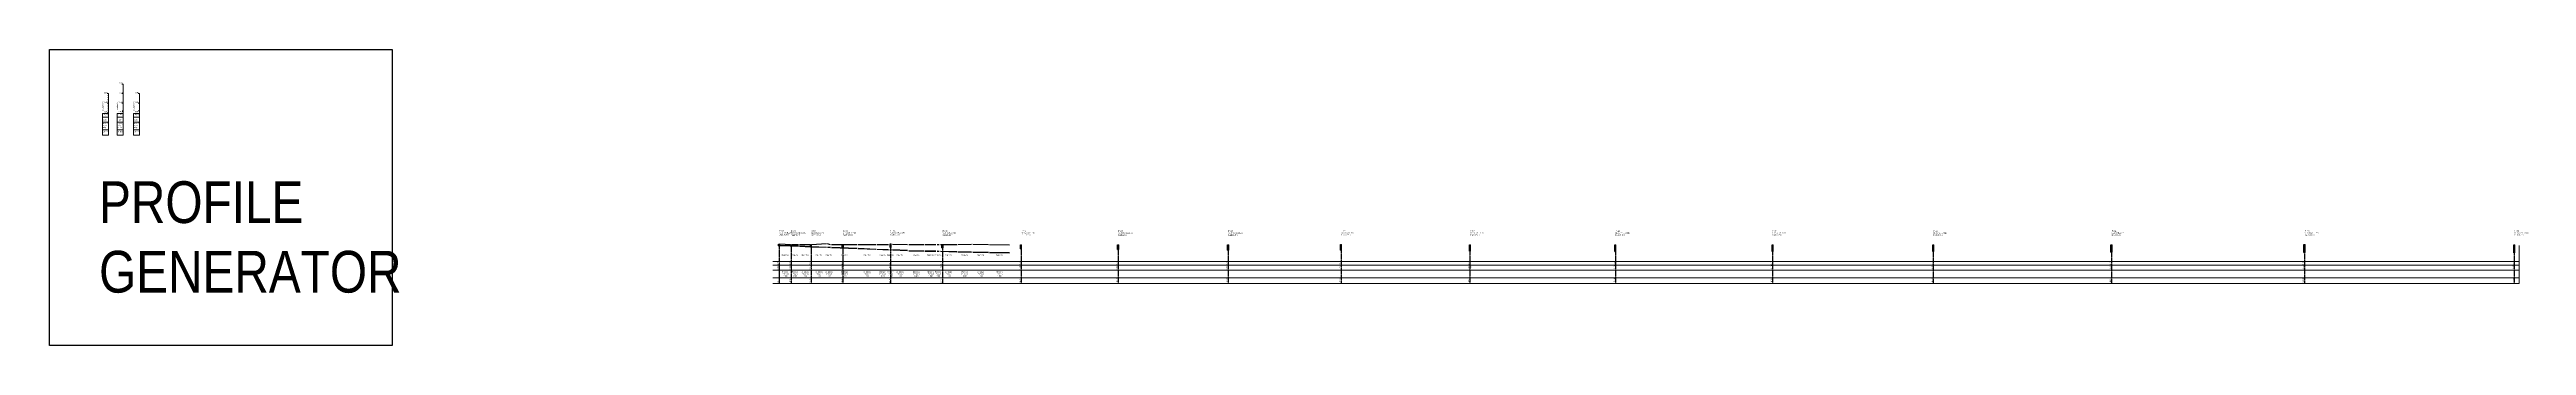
# Model space of a CAD drawing. Header units: metres. Extents: x -765 to 1831, y -99 to 211.
import ezdxf

# ---------------------------------------------------------------- set-up
doc = ezdxf.new("R2010")
doc.units = ezdxf.units.M
doc.header["$MEASUREMENT"] = 0
doc.linetypes.add('CENTER', pattern=[2, 1.25, -0.25, 0.25, -0.25])
doc.layers.add('PDF_PDF2_Geometry', color=253, linetype='Continuous', lineweight=9, true_color=0xababab)
doc.layers.add('PDF_Text', color=7, linetype='Continuous')
doc.layers.add('SM_PP_GRIDTEXT', color=7, linetype='Continuous', lineweight=5)
doc.styles.add('ALL', font='swissc.ttf')

# ---------------------------------------------------------------- blocks, each defined once
blk = doc.blocks.new('template')
at = {"layer": 'PDF_PDF2_Geometry'}
blk.add_line((0, 24.6), (0, 43.6), dxfattribs=at)
at = {"layer": 'SM_PP_GRIDTEXT'}
for p, q in [((0, 43.6), (-1.4, 43.6)), ((0, 33.6), (-1.4, 33.6)), ((0, 41.6), (-0.5, 41.6)), ((0, 39.6), (-0.5, 39.6)), ((0, 37.6), (-0.5, 37.6)), ((0, 35.6), (-0.5, 35.6)), ((0, 31.6), (-0.5, 31.6)), ((0, 29.6), (-0.5, 29.6)), ((0, 27.6), (-0.5, 27.6)), ((0, 0), (0, 43.6)), ((-6.3, 22.8), (-6.3, 0)), ((0, 22.8), (-6.3, 22.8)), ((-6.3, 19.1), (0, 19.1)), ((0, 13.7), (-6.3, 13.7)), ((-6.3, 0), (0, 0)), ((0, 25.6), (-1.3, 25.6))]:
    blk.add_line(p, q, dxfattribs=at)
blk.add_lwpolyline([(-6.3, 5.8), (0, 5.8)], dxfattribs=at)
at = {"layer": 'PDF_Text', "insert": (-5.1, 25.5), "char_height": 1.26, "attachment_point": 7, "rotation": 90, "style": 'ALL'}
blk.add_mtext('Elevation (m)', dxfattribs=at)
at = {"layer": 'PDF_Text', "char_height": 1.26, "attachment_point": 7, "style": 'ALL'}
for s, insert in [('5.00', (-4.3, 44)), ('0.00', (-4.3, 34)), ('IL(m)', (-5.8, 14.9)), ('GL(m)', (-5.7, 20.7)), ('CH(m)', (-5.6, 2.8)), ('-5.00', (-4.9, 24))]:
    blk.add_mtext(s, dxfattribs=dict(at, insert=insert))
at = {"layer": 'PDF_Text', "insert": (-5.8, 7.1), "char_height": 1.26, "width": 12.567, "attachment_point": 7, "style": 'ALL'}
blk.add_mtext('D(mm)\\P\\pxt2;L(m)\\P\\ptz;Slope', dxfattribs=at)
blk = doc.blocks.new('template0510')
at = {"layer": 'PDF_PDF2_Geometry'}
blk.add_line((0, 24.6), (0, 43.6), dxfattribs=at)
at = {"layer": 'SM_PP_GRIDTEXT'}
for p, q in [((0, 43.6), (-1.4, 43.6)), ((0, 33.6), (-1.4, 33.6)), ((0, 41.6), (-0.5, 41.6)), ((0, 39.6), (-0.5, 39.6)), ((0, 37.6), (-0.5, 37.6)), ((0, 35.6), (-0.5, 35.6)), ((0, 31.6), (-0.5, 31.6)), ((0, 29.6), (-0.5, 29.6)), ((0, 27.6), (-0.5, 27.6)), ((0, 0), (0, 43.6)), ((-6.3, 22.8), (-6.3, 0)), ((0, 22.8), (-6.3, 22.8)), ((-6.3, 19.1), (0, 19.1)), ((0, 13.7), (-6.3, 13.7)), ((-6.3, 0), (0, 0)), ((0, 23.6), (-1.3, 23.6)), ((0, 25.6), (-0.5, 25.6))]:
    blk.add_line(p, q, dxfattribs=at)
blk.add_lwpolyline([(-6.3, 5.8), (0, 5.8)], dxfattribs=at)
at = {"layer": 'PDF_Text', "insert": (-5.1, 25.5), "char_height": 1.26, "attachment_point": 7, "rotation": 90, "style": 'ALL'}
blk.add_mtext('Elevation (m)', dxfattribs=at)
at = {"layer": 'PDF_Text', "char_height": 1.26, "attachment_point": 7, "style": 'ALL'}
for s, insert in [('5.00', (-4.3, 34)), ('10.00', (-4.3, 44)), ('IL(m)', (-5.8, 14.9)), ('GL(m)', (-5.7, 20.7)), ('CH(m)', (-5.6, 2.8)), ('0.00', (-4.9, 24))]:
    blk.add_mtext(s, dxfattribs=dict(at, insert=insert))
at = {"layer": 'PDF_Text', "insert": (-5.8, 7.1), "char_height": 1.26, "width": 12.567, "attachment_point": 7, "style": 'ALL'}
blk.add_mtext('D(mm)\\P\\pxt2;L(m)\\P\\ptz;Slope', dxfattribs=at)
blk = doc.blocks.new('template10505')
at = {"layer": 'PDF_PDF2_Geometry'}
blk.add_line((0, 24.6), (0, 53.6), dxfattribs=at)
at = {"layer": 'SM_PP_GRIDTEXT'}
for p, q in [((0, 53.6), (-1.4, 53.6)), ((0, 0), (0, 53.6)), ((0, 43.6), (-1.4, 43.6)), ((0, 33.6), (-1.4, 33.6)), ((0, 51.6), (-0.5, 51.6)), ((0, 49.6), (-0.5, 49.6)), ((0, 47.6), (-0.5, 47.6)), ((0, 45.6), (-0.5, 45.6)), ((0, 41.6), (-0.5, 41.6)), ((0, 39.6), (-0.5, 39.6)), ((0, 37.6), (-0.5, 37.6)), ((0, 35.6), (-0.5, 35.6)), ((0, 31.6), (-0.5, 31.6)), ((0, 29.6), (-0.5, 29.6)), ((0, 27.6), (-0.5, 27.6)), ((-6.3, 22.8), (-6.3, 0)), ((0, 22.8), (-6.3, 22.8)), ((-6.3, 19.1), (0, 19.1)), ((0, 13.7), (-6.3, 13.7)), ((-6.3, 0), (0, 0)), ((0, 25.6), (-1.3, 25.6))]:
    blk.add_line(p, q, dxfattribs=at)
blk.add_lwpolyline([(-6.3, 5.8), (0, 5.8)], dxfattribs=at)
at = {"layer": 'PDF_Text', "char_height": 1.26, "attachment_point": 7, "style": 'ALL'}
for s, insert in [('5.00', (-4.3, 54)), ('0.00', (-4.3, 44)), ('-5.00', (-4.3, 34)), ('IL(m)', (-5.8, 14.9)), ('GL(m)', (-5.7, 20.7)), ('CH(m)', (-5.6, 2.8)), ('-10.00', (-4.9, 24))]:
    blk.add_mtext(s, dxfattribs=dict(at, insert=insert))
at = {"layer": 'PDF_Text', "insert": (-5.1, 25.5), "char_height": 1.26, "attachment_point": 7, "rotation": 90, "style": 'ALL'}
blk.add_mtext('Elevation (m)', dxfattribs=at)
at = {"layer": 'PDF_Text', "insert": (-5.8, 7.1), "char_height": 1.26, "width": 12.567, "attachment_point": 7, "style": 'ALL'}
blk.add_mtext('D(mm)\\P\\pxt2;L(m)\\P\\ptz;Slope', dxfattribs=at)

msp = doc.modelspace()

# ---------------------------------------------------------------- linework, layer by layer
for p, q in [((12, 5.6), (0.6, 6.1)), ((12, 5.3), (0.6, 5.8)), ((20.2, 5.3), (13.2, 5.6)), ((20.2, 4.9), (13.2, 5.3)), ((32.7, 4.8), (21.4, 5.3)), ((32.7, 4.4), (21.4, 4.9)), ((49.5, 4.1), (33.9, 4.8)), ((49.5, 3.8), (33.9, 4.4)), ((53.8, 3.9), (50.7, 4.1)), ((53.8, 3.6), (50.7, 3.8)), ((81.7, 2.8), (55, 3.9)), ((81.7, 2.5), (55, 3.6)), ((101.2, 2), (82.9, 2.8)), ((101.2, 1.7), (82.9, 2.5)), ((114.7, 1.5), (102.4, 2)), ((114.7, 1.2), (102.4, 1.7)), ((117.6, 1.4), (115.9, 1.5)), ((117.6, 1), (115.9, 1.2)), ((134.5, 0.7), (118.8, 1.4)), ((134.5, 0.4), (118.8, 1)), ((151.8, 0.2), (135.7, 0.6)), ((151.8, -0.1), (135.7, 0.2)), ((164.2, 0), (153, 0.2)), ((164.2, -0.4), (153, -0.1)), ((167.8, -0.1), (165.4, 0)), ((167.8, -0.4), (165.4, -0.4)), ((186.1, -0.5), (169, -0.1)), ((186.1, -0.8), (169, -0.4)), ((201.7, -0.8), (187.3, -0.5)), ((201.7, -1.1), (187.3, -0.8)), ((219.3, -1.1), (202.9, -0.8)), ((219.3, -1.5), (202.9, -1.1)), ((241.3, -1.6), (220.5, -1.1)), ((241.3, -1.9), (220.5, -1.5))]:
    msp.add_line(p, q)
msp.add_lwpolyline([(-764.7, 211.2), (-405.7, 211.2), (-405.7, -98.6), (-764.7, -98.6)], close=True)
at = {"layer": 'GROUND_ELEVATION', "color": 3}
for p, q in [((12, 6.7), (0.6, 7.5)), ((20.2, 6.6), (13.2, 6.7)), ((32.7, 6.6), (21.4, 6.6)), ((49.5, 7.7), (33.9, 6.6)), ((53.8, 6.8), (50.7, 7.7)), ((81.7, 6.9), (55, 6.8)), ((101.2, 6.9), (82.9, 6.9)), ((114.7, 6.9), (102.4, 6.9)), ((117.6, 7), (115.9, 6.9)), ((134.5, 6.9), (118.8, 7)), ((151.8, 6.9), (135.7, 6.9)), ((164.2, 6.9), (153, 6.9)), ((167.8, 6.8), (165.4, 6.9)), ((186.1, 6.8), (169, 6.8)), ((201.7, 7), (187.3, 6.8)), ((219.3, 6.9), (202.9, 7)), ((241.3, 6.5), (220.5, 6.9))]:
    msp.add_line(p, q, dxfattribs=at)
at = {"layer": 'lines', "color": 8, "linetype": 'CENTER'}
for p, q in [((0, 7.5), (0, -33.6)), ((12.6, 6.7), (12.6, -33.6)), ((33.4, 6.6), (33.4, -33.6)), ((66.7, 6.6), (66.7, -33.6)), ((116.8, 7.7), (116.8, -33.6)), ((171.2, 6.8), (171.2, -33.6)), ((253.5, 6.9), (253.5, -33.6)), ((355.3, 6.9), (355.3, -33.6)), ((470.6, 6.9), (470.6, -33.6)), ((588.8, 7), (588.8, -33.6)), ((723.9, 6.9), (723.9, -33.6)), ((876.3, 6.9), (876.3, -33.6)), ((1041.1, 6.9), (1041.1, -33.6)), ((1209.5, 6.8), (1209.5, -33.6)), ((1396.2, 6.8), (1396.2, -33.6)), ((1598.5, 7), (1598.5, -33.6)), ((1818.4, 6.9), (1818.4, -33.6))]:
    msp.add_line(p, q, dxfattribs=at)
at = {"layer": 'Profile Manhole'}
for p, q in [((-0.6, 5.8), (-0.6, 7.5)), ((-0.6, 7.5), (0.6, 7.5)), ((-0.6, 5.8), (0.6, 5.8)), ((0.6, 5.8), (0.6, 7.5)), ((12, 5.3), (12, 6.7)), ((12, 6.7), (13.2, 6.7)), ((12, 5.3), (13.2, 5.3)), ((13.2, 5.3), (13.2, 6.7)), ((32.8, 4.9), (32.8, 6.6)), ((32.8, 6.6), (34, 6.6)), ((32.8, 4.9), (34, 4.9)), ((34, 4.9), (34, 6.6)), ((66.1, 4.4), (66.1, 6.6)), ((66.1, 6.6), (67.3, 6.6)), ((66.1, 4.4), (67.3, 4.4)), ((67.3, 4.4), (67.3, 6.6)), ((116.2, 3.8), (116.2, 7.7)), ((116.2, 7.7), (117.4, 7.7)), ((116.2, 3.8), (117.4, 3.8)), ((117.4, 3.8), (117.4, 7.7)), ((170.6, 3.6), (170.6, 6.8)), ((170.6, 6.8), (171.8, 6.8)), ((170.6, 3.6), (171.8, 3.6)), ((171.8, 3.6), (171.8, 6.8)), ((252.9, 2.5), (252.9, 6.9)), ((252.9, 6.9), (254.1, 6.9)), ((252.9, 2.5), (254.1, 2.5)), ((254.1, 2.5), (254.1, 6.9)), ((354.7, 1.7), (354.7, 6.9)), ((354.7, 6.9), (355.9, 6.9)), ((354.7, 1.7), (355.9, 1.7)), ((355.9, 1.7), (355.9, 6.9)), ((470, 1.2), (470, 6.9)), ((470, 6.9), (471.2, 6.9)), ((470, 1.2), (471.2, 1.2)), ((471.2, 1.2), (471.2, 6.9)), ((588.2, 1), (588.2, 7)), ((588.2, 7), (589.4, 7)), ((588.2, 1), (589.4, 1)), ((589.4, 1), (589.4, 7)), ((723.3, 0.2), (723.3, 6.9)), ((723.3, 6.9), (724.5, 6.9)), ((723.3, 0.2), (724.5, 0.2)), ((724.5, 0.2), (724.5, 6.9)), ((875.7, -0.1), (875.7, 6.9)), ((875.7, 6.9), (876.9, 6.9)), ((876.9, -0.1), (876.9, 6.9)), ((1040.5, -0.4), (1040.5, 6.9)), ((1040.5, 6.9), (1041.7, 6.9)), ((1041.7, -0.4), (1041.7, 6.9)), ((1208.9, -0.4), (1208.9, 6.8)), ((1208.9, 6.8), (1210.1, 6.8)), ((1210.1, -0.4), (1210.1, 6.8)), ((1395.6, -0.8), (1395.6, 6.8)), ((1395.6, 6.8), (1396.8, 6.8)), ((1396.8, -0.8), (1396.8, 6.8)), ((1597.9, -1.1), (1597.9, 7)), ((1597.9, 7), (1599.1, 7)), ((1599.1, -1.1), (1599.1, 7)), ((1817.8, -1.5), (1817.8, 6.9)), ((1817.8, 6.9), (1819, 6.9)), ((1819, -1.5), (1819, 6.9)), ((875.7, -0.1), (876.9, -0.1)), ((1040.5, -0.4), (1041.7, -0.4)), ((1208.9, -0.4), (1210.1, -0.4)), ((1395.6, -0.8), (1396.8, -0.8)), ((1597.9, -1.1), (1599.1, -1.1)), ((1817.8, -1.5), (1819, -1.5))]:
    msp.add_line(p, q, dxfattribs=at)
at = {"layer": 'SM_PP_GRIDTEXT'}
for p, q in [((1823.4, -33.6), (1823.4, 6)), ((-6.6, -10.8), (1823.4, -10.8)), ((-6.6, -14.5), (1823.4, -14.5)), ((-6.6, -19.9), (1823.4, -19.9)), ((-6.6, -27.8), (1823.4, -27.8)), ((-6.6, -33.6), (1823.4, -33.6))]:
    msp.add_line(p, q, dxfattribs=at)

# ---------------------------------------------------------------- block references
for name, p in [('template0510', (-702.9, 121.5)), ('template10505', (-687.4, 121.5)), ('template', (-670.4, 121.5))]:
    msp.add_blockref(name, p)

# ---------------------------------------------------------------- texts
at = {"insert": (-712.8, 73.3), "char_height": 43.701, "width": 227.419, "attachment_point": 1, "style": 'ALL'}
msp.add_mtext('PROFILE GENERATOR', dxfattribs=at)
at = {"layer": 'ANNOTATION', "color": 7, "char_height": 1.26, "style": 'ALL'}
for s, insert, attachment_point in [('IP-335\\PGL:3.77m/IL:2.88m\\PDepth:0.89 m', (0, 22.3), 1), ('IP-336\\PGL:3.33m/IL:2.63m\\PDepth:0.7 m', (12.6, 21.8), 1), ('IP-337\\PGL:3.3m/IL:2.47m\\PDepth:0.83 m', (33.4, 21.8), 1), ('IP-338\\PGL:3.3m/IL:2.22m\\PDepth:1.08 m', (66.7, 21.8), 1), ('IP-339\\PGL:3.83m/IL:1.88m\\PDepth:1.95 m', (116.8, 22.3), 1), ('IP-340\\PGL:3.4m/IL:1.79m\\PDepth:1.61 m', (171.2, 21.9), 1), ('IP-324\\PGL:3.47m/IL:1.24m\\PDepth:2.23 m', (253.5, 22), 1), ('IP-325\\PGL:3.44m/IL:0.84m\\PDepth:2.6 m', (355.3, 21.9), 1), ('IP-326\\PGL:3.45m/IL:0.58m\\PDepth:2.87 m', (470.6, 21.9), 1), ('IP-327\\PGL:3.5m/IL:0.52m\\PDepth:2.98 m', (588.8, 22), 1), ('IP-328\\PGL:3.47m/IL:0.12m\\PDepth:3.35 m', (723.9, 22), 1), ('IP-329\\PGL:3.44m/IL:-0.05m\\PDepth:3.49 m', (876.3, 21.9), 1), ('IP-330\\PGL:3.47m/IL:-0.18m\\PDepth:3.65 m', (1041.1, 22), 1), ('IP-331\\PGL:3.4m/IL:-0.21m\\PDepth:3.61 m', (1209.5, 21.9), 1), ('IP-332\\PGL:3.4m/IL:-0.4m\\PDepth:3.8 m', (1396.2, 21.9), 1), ('IP-333\\PGL:3.48m/IL:-0.55m\\PDepth:4.03 m', (1598.5, 22), 1), ('IP-334\\PGL:3.47m/IL:-0.73m\\PDepth:4.2 m', (1818.4, 22), 1), ('Open Cut', (6.3, -3.3), 2), ('Ø160mm\\PL=12.6 m\\P1:300', (6.3, -21.1), 2), ('Open Cut ', (16.7, -3.3), 2), ('Ø160mm\\PL=8.2 m\\P1:300', (16.7, -21.1), 2), ('Open Cut ', (27, -3.3), 2), ('Ø160mm\\PL=12.5 m\\P1:300', (27, -21.1), 2), ('Open Cut ', (41.7, -3.3), 2), ('Ø160mm\\PL=16.8 m\\P1:300', (41.7, -21.1), 2), ('Open Cut ', (52.2, -3.3), 2), ('Ø160mm\\PL=4.3 m\\P1:300', (52.2, -21.1), 2), ('Open Cut ', (68.3, -3.3), 2), ('Ø160mm\\PL=27.9 m\\P1:300', (68.3, -21.1), 2), ('Open Cut ', (92, -3.3), 2), ('Ø160mm\\PL=19.5 m\\P1:300', (92, -21.1), 2), ('Open Cut ', (108.5, -3.3), 2), ('Ø160mm\\PL=13.5 m\\P1:300', (108.5, -21.1), 2), ('Open Cut ', (116.7, -3.3), 2), ('Ø160mm\\PL=2.9 m\\P1:300', (116.7, -21.1), 2), ('Open Cut ', (126.6, -3.3), 2), ('Ø160mm\\PL=16.9 m\\P1:300', (126.6, -21.1), 2), ('Open Cut ', (143.8, -3.3), 2), ('Ø160mm\\PL=17.3 m\\P1:300', (143.8, -21.1), 2), ('Open Cut ', (158.6, -3.3), 2), ('Ø160mm\\PL=12.4 m\\P1:300', (158.6, -21.1), 2), ('Open Cut ', (166.6, -3.3), 2), ('Ø160mm\\PL=3.6 m\\P1:300', (166.6, -21.1), 2), ('Open Cut ', (177.6, -3.3), 2), ('Ø160mm\\PL=18.3 m\\P1:300', (177.6, -21.1), 2), ('Open Cut ', (194.5, -3.3), 2), ('Ø160mm\\PL=15.6 m\\P1:300', (194.5, -21.1), 2), ('Open Cut ', (211.1, -3.3), 2), ('Ø160mm\\PL=17.6 m\\P1:300', (211.1, -21.1), 2), ('Open Cut ', (230.9, -3.3), 2), ('Ø160mm\\PL=22 m\\P1:300', (230.9, -21.1), 2)]:
    msp.add_mtext(s, dxfattribs=dict(at, insert=insert, attachment_point=attachment_point))
at = {"layer": 'PDF_text', "color": 7, "style": 'ALL'}
for s, p in [('3.77', (-0.6, -14.1)), ('2.88', (-0.6, -19)), ('3.33', (12, -14.1)), ('2.63', (12, -19)), ('3.3', (32.8, -14.1)), ('2.47', (32.8, -19)), ('3.3', (66.1, -14.1)), ('2.22', (66.1, -19)), ('3.83', (116.2, -14.1)), ('1.88', (116.2, -19)), ('3.4', (170.6, -14.1)), ('1.79', (170.6, -19)), ('3.47', (252.9, -14.1)), ('1.24', (252.9, -19)), ('3.44', (354.7, -14.1)), ('0.84', (354.7, -19)), ('3.45', (470, -14.1)), ('0.58', (470, -19)), ('3.5', (588.2, -14.1)), ('0.52', (588.2, -19)), ('3.47', (723.3, -14.1)), ('0.18', (723.3, -19)), ('0.12', (725.5, -19)), ('3.44', (875.7, -14.1)), ('-0.05', (875.7, -19)), ('3.47', (1040.5, -14.1)), ('-0.18', (1040.5, -19)), ('3.4', (1208.9, -14.1)), ('-0.21', (1208.9, -19)), ('3.4', (1395.6, -14.1)), ('-0.4', (1395.6, -19)), ('3.48', (1597.9, -14.1)), ('-0.55', (1597.9, -19)), ('3.47', (1817.8, -14.1)), ('-0.73', (1817.8, -19)), ('0', (-0.6, -32.5)), ('12.6', (12, -32.5)), ('20.8', (32.8, -32.5)), ('33.3', (66.1, -32.5)), ('50.1', (116.2, -32.5)), ('54.4', (170.6, -32.5)), ('82.3', (252.9, -32.5)), ('101.8', (354.7, -32.5)), ('115.3', (470, -32.5)), ('118.2', (588.2, -32.5)), ('135.1', (723.3, -32.5)), ('152.4', (875.7, -32.5)), ('164.8', (1040.5, -32.5)), ('168.4', (1208.9, -32.5)), ('186.7', (1395.6, -32.5)), ('202.3', (1597.9, -32.5)), ('219.9', (1817.8, -32.5))]:
    msp.add_text(s, height=1.26, rotation=90, dxfattribs=at).set_placement(p)

doc.saveas('drawing.dxf')
